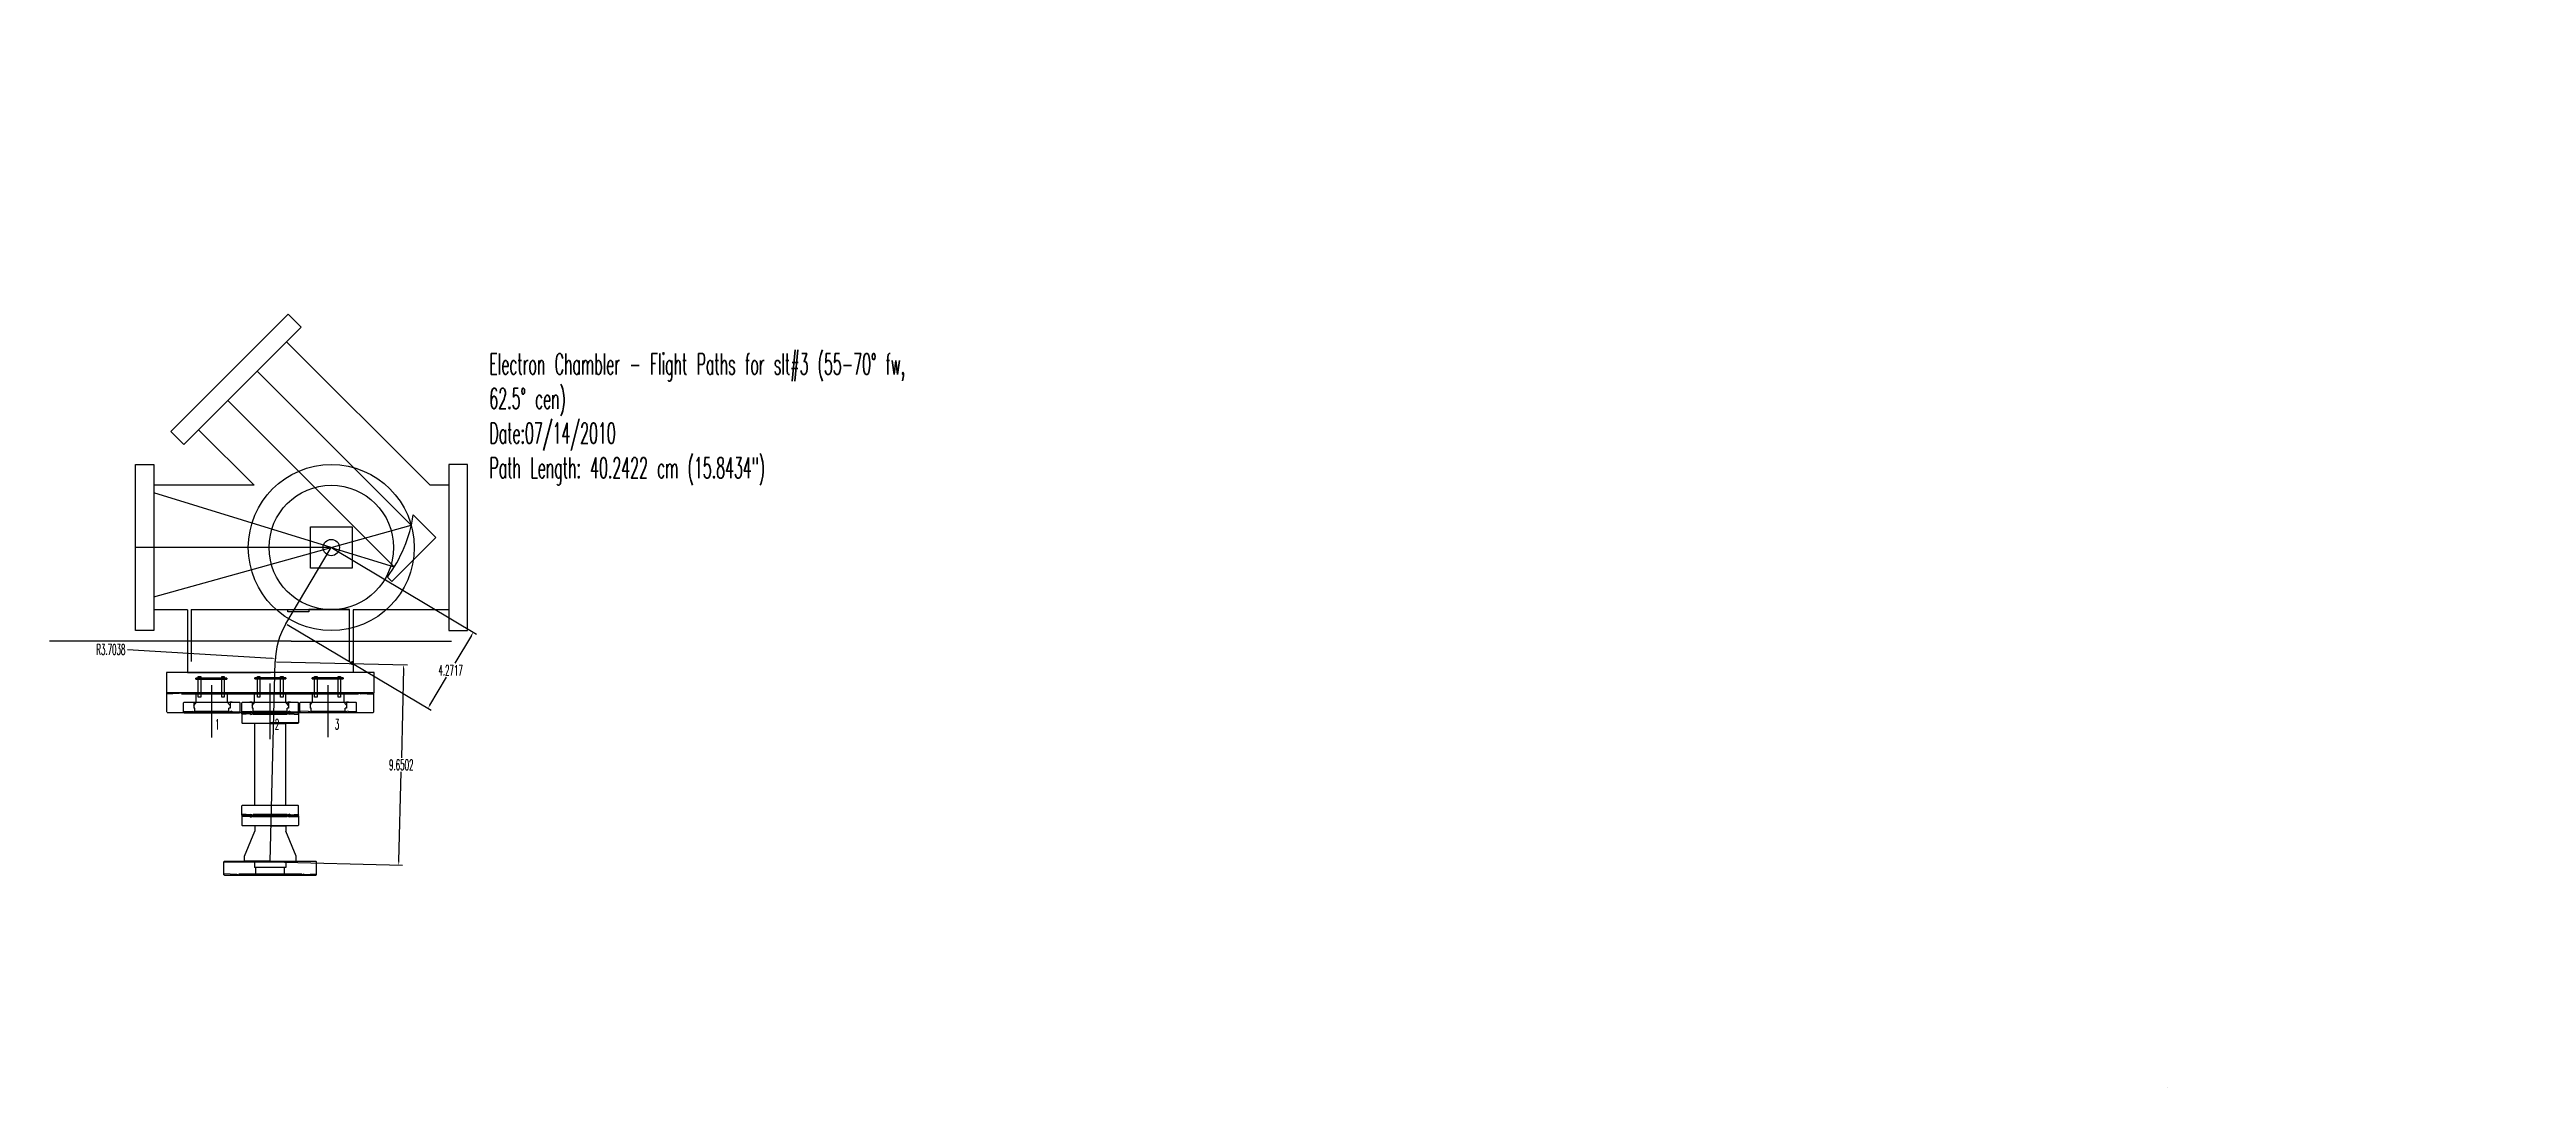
# Model space of a CAD drawing. Extents: x -68 to 52, y -49 to 1.
import ezdxf

# ---------------------------------------------------------------- set-up
doc = ezdxf.new("R2010")
doc.units = 0
doc.header["$LTSCALE"] = 0.1
doc.header["$MEASUREMENT"] = 0
for name, pattern in [('DASHED', [0.75, 0.5, -0.25]), ('DOT', [0.25, 0, -0.25]), ('DOT2', [0.125, 0, -0.125])]:
    doc.linetypes.add(name, pattern=pattern)
doc.layers.get('0').update_dxf_attribs({"linetype": 'CONTINUOUS'})
doc.layers.get('DEFPOINTS').update_dxf_attribs({"linetype": 'CONTINUOUS'})
doc.layers.add('3INCH', color=92, linetype='CONTINUOUS')
doc.layers.add('JUNK', color=150, linetype='CONTINUOUS')
doc.styles.get("Standard").update_dxf_attribs({"font": 'txt.shx', "width": 0.5, "height": 0.5})
doc.dimstyles.get("Standard").update_dxf_attribs({"dimtxt": 0.18, "dimasz": 0.18, "dimexe": 0.18, "dimexo": 0.0625, "dimgap": 0.09, "dimtad": 0, "dimtih": 1, "dimtoh": 1, "dimdec": 4, "dimzin": 0, "dimdsep": 46, "dimtxsty": 'Standard', "dimcen": 0.09, "dimadec": 0, "dimazin": 0, "dimtfac": 1, "dimtdec": 4, "dimtofl": 0, "dimtmove": 0, "dimatfit": 3, "dimfxl": 1, "dimtolj": 1, "dimtzin": 0, "dimarcsym": 0})

# ---------------------------------------------------------------- blocks, each defined once
blk = doc.blocks.new('0001')
at = {"color": 7, "linetype": 'Continuous'}
for p, q in [((29.17, 16.88), (29.2, 16.91)), ((29.17, 16.01), (29.17, 16.88)), ((29.2, 16.91), (39.11, 16.91)), ((39.14, 16.01), (39.14, 16.88)), ((29.78, 15.98), (29.17, 16.01)), ((29.17, 15.97), (29.17, 16.01)), ((29.2, 15.94), (29.17, 15.97)), ((29.2, 15.94), (39.11, 15.94)), ((29.78, 16), (29.88, 15.96)), ((29.78, 16), (29.78, 15.98)), ((29.78, 15.98), (29.78, 15.94)), ((38.42, 15.99), (29.88, 15.99)), ((29.88, 15.99), (29.88, 15.96)), ((38.42, 15.96), (29.88, 15.96)), ((38.53, 15.98), (39.14, 16.01)), ((39.14, 15.97), (39.11, 15.94)), ((39.14, 15.97), (39.14, 16.01))]:
    blk.add_line(p, q, dxfattribs=at)
blk = doc.blocks.new('A$C5B9C110C')
at = {"color": 7, "linetype": 'Continuous'}
for p, q in [((0, 2.7), (0, 0.03)), ((0.03, 2.73), (0.06, 2.73)), ((0.04, 2.32), (0.06, 2.73)), ((0.06, 2.73), (0.47, 2.73)), ((0.47, 2.73), (0.5, 2.7)), ((0.5, 2.7), (0.5, 0.03)), ((0.04, 2.32), (0, 2.32)), ((0.07, 2.32), (0.03, 2.19)), ((0.03, 0.54), (0.03, 2.19)), ((0.05, 2.19), (0.03, 2.19)), ((0.07, 2.32), (0.04, 2.32)), ((0.05, 0.54), (0.05, 2.19)), ((0.05, 2.18), (0.21, 2.18)), ((0.04, 0.41), (0, 0.41)), ((0.05, 0.54), (0.03, 0.54)), ((0.07, 0.41), (0.03, 0.54)), ((0.03, 0), (0.06, 0)), ((0.07, 0.41), (0.04, 0.41)), ((0.04, 0.41), (0.06, 0)), ((0.05, 0.55), (0.21, 0.55)), ((0.47, 0.48), (0.21, 0.48)), ((0.47, 0), (0.5, 0.03)), ((0.06, 0), (0.47, 0))]:
    blk.add_line(p, q, dxfattribs=at)
at = {"color": 2, "linetype": 'Continuous'}
for p, q in [((0.06, 2.73), (0.06, 2.73)), ((0.03, 0.52), (0.05, 0.54)), ((0.05, 0.54), (0.06, 0.55))]:
    blk.add_line(p, q, dxfattribs=at)
at = {"color": 0}
for p, q in [((0.5, 2.24), (0.21, 2.24)), ((0.21, 2.18), (0.21, 2.24)), ((0.21, 0.48), (0.21, 0.55)), ((0.5, 0.48), (0.21, 0.48))]:
    blk.add_line(p, q, dxfattribs=at)
at = {"color": 7, "linetype": 'Continuous'}
for points in [[(0, 2.7), (0.01, 2.71), (0.02, 2.72), (0.03, 2.73)], [(0.03, 0), (0.02, 0.01), (0.01, 0.02), (0, 0.03)]]:
    blk.add_spline(points, degree=3, dxfattribs=at)
blk = doc.blocks.new('002')
at = {"color": 0}
blk.add_line((10.8, 7.26), (10.8, 4.75), dxfattribs=at)
at = {"color": 0, "rotation": 270}
blk.add_blockref('A$C5B9C110C', (9.43, 6.07), dxfattribs=at)
blk = doc.blocks.new('275')
at = {"color": 0, "linetype": 'DOT'}
blk.add_line((18.38, 6.23), (18.48, 6.23), dxfattribs=at)
at = {"color": 0}
for p, q in [((18.48, 6.23), (18.48, 6.38)), ((18.61, 6.23), (18.48, 6.38)), ((18.61, 5.77), (18.61, 6.23)), ((20.11, 6.23), (20.24, 6.38)), ((20.11, 6.23), (20.11, 5.77))]:
    blk.add_line(p, q, dxfattribs=at)
blk.add_blockref('002', (8.56, 0.66), dxfattribs=at)
blk = doc.blocks.new('rod')
at = {"color": 0, "linetype": 'ByBlock'}
for p, q in [((15.52, 5.48), (15.64, 5.48)), ((15.52, 4.48), (15.52, 5.48)), ((15.64, 5.48), (15.64, 4.48)), ((15.64, 4.48), (15.52, 4.48))]:
    blk.add_line(p, q, dxfattribs=at)
blk = doc.blocks.new('Grid')
at = {"color": 0, "linetype": 'ByBlock', "lineweight": 53}
for p, q in [((21.53, 5.11), (23.03, 5.11)), ((21.53, 5.06), (21.53, 5.11)), ((23.03, 5.06), (21.53, 5.06)), ((23.03, 5.11), (23.03, 5.06))]:
    blk.add_line(p, q, dxfattribs=at)
at = {"color": 0, "linetype": 'ByBlock'}
for name, p in [('275', (2.9, 0)), ('rod', (6.14, 0.51)), ('rod', (7.27, 0.51))]:
    blk.add_blockref(name, p, dxfattribs=at)
blk = doc.blocks.new('01')
at = {"color": 0, "linetype": 'ByBlock'}
for p, q in [((-34.27, -17.6), (-34.27, -20.28)), ((-35.15, -19.37), (-35.25, -19.37)), ((-33.39, -19.37), (-33.29, -19.37)), ((-33.29, -19.37), (-33.39, -19.37))]:
    blk.add_line(p, q, dxfattribs=at)
at = {"color": 0, "linetype": 'DASHED'}
blk.add_line((-35.15, -19.37), (-35.25, -19.37), dxfattribs=at)
blk.add_line((-35.15, -19.37), (-35.25, -19.37), dxfattribs=at)
at = {"color": 0, "linetype": 'DOT'}
for p, q in [((-35.15, -19.37), (-35.25, -19.37)), ((-33.39, -19.37), (-33.29, -19.37))]:
    blk.add_line(p, q, dxfattribs=at)
at = {"color": 0}
blk.add_line((-33.39, -19.37), (-33.29, -19.37), dxfattribs=at)
at = {"color": 0, "linetype": 'ByBlock', "lineweight": 53}
for p, q in [((-35.03, -20.5), (-33.53, -20.5)), ((-35.03, -20.55), (-35.03, -20.5)), ((-33.53, -20.55), (-35.03, -20.55)), ((-33.53, -20.5), (-33.53, -20.55))]:
    blk.add_line(p, q, dxfattribs=at)
at = {"color": 0, "linetype": 'DOT', "flags": 128}
blk.add_lwpolyline([(-35.25, -19.37), (-35.15, -19.37)], dxfattribs=at)
for p in [(-59.33, -25.61), (-53.72, -25.6)]:
    blk.add_blockref('Grid', p)
at = {"color": 0, "linetype": 'ByBlock'}
for name, p in [('275', (-53.63, -25.6)), ('rod', (-50.42, -25.09)), ('rod', (-49.3, -25.09))]:
    blk.add_blockref(name, p, dxfattribs=at)
at = {"color": 5}
blk.add_blockref('0001', (-68.42, -35.77), dxfattribs=at)
blk = doc.blocks.new('01A')
at = {"color": 7, "linetype": 'Continuous'}
for p, q in [((41.22, 34.85), (41.22, 32.18)), ((41.25, 34.88), (41.28, 34.88)), ((41.26, 34.46), (41.28, 34.88)), ((41.28, 34.88), (41.69, 34.88)), ((41.69, 34.88), (41.72, 34.85)), ((41.72, 34.85), (41.72, 32.18)), ((45.69, 34.88), (45.66, 34.85)), ((45.66, 32.18), (45.66, 34.85)), ((46.1, 34.88), (45.69, 34.88)), ((46.13, 34.88), (46.1, 34.88)), ((46.13, 34.46), (46.1, 34.88)), ((46.16, 32.18), (46.16, 34.85)), ((41.26, 34.46), (41.22, 34.46)), ((41.29, 34.46), (41.25, 34.34)), ((41.25, 32.69), (41.25, 34.34)), ((41.27, 34.34), (41.25, 34.34)), ((41.29, 34.46), (41.26, 34.46)), ((41.27, 32.69), (41.27, 34.34)), ((46.09, 34.46), (46.13, 34.46)), ((46.09, 34.46), (46.14, 34.34)), ((46.11, 34.34), (46.14, 34.34)), ((46.11, 34.34), (46.11, 32.69)), ((46.13, 34.46), (46.16, 34.46)), ((46.14, 34.34), (46.14, 32.69)), ((41.26, 32.56), (41.22, 32.56)), ((41.27, 32.69), (41.25, 32.69)), ((41.29, 32.56), (41.25, 32.69)), ((41.29, 32.56), (41.26, 32.56)), ((41.26, 32.56), (41.28, 32.15)), ((46.09, 32.56), (46.14, 32.69)), ((46.09, 32.56), (46.13, 32.56)), ((46.13, 32.56), (46.1, 32.15)), ((46.11, 32.69), (46.14, 32.69)), ((46.13, 32.56), (46.16, 32.56)), ((41.25, 32.15), (41.28, 32.15)), ((41.28, 32.15), (41.69, 32.15)), ((41.69, 32.15), (41.72, 32.18)), ((45.69, 32.15), (45.66, 32.18)), ((46.1, 32.15), (45.69, 32.15)), ((46.13, 32.15), (46.1, 32.15))]:
    blk.add_line(p, q, dxfattribs=at)
at = {"color": 2, "linetype": 'Continuous'}
for p, q in [((41.28, 34.87), (41.28, 34.88)), ((46.13, 34.35), (46.12, 34.34)), ((41.25, 32.67), (41.27, 32.69)), ((46.1, 32.15), (46.1, 32.15))]:
    blk.add_line(p, q, dxfattribs=at)
for p, q in [((41.69, 34.88), (41.69, 33.51)), ((41.72, 33.51), (41.72, 34.26)), ((41.72, 34.26), (45.66, 34.26)), ((41.72, 33.51), (41.72, 32.76)), ((41.72, 32.76), (45.66, 32.76))]:
    blk.add_line(p, q)
at = {"color": 7, "linetype": 'Continuous'}
for points in [[(41.22, 34.85), (41.23, 34.86), (41.24, 34.87), (41.25, 34.88)], [(46.13, 34.88), (46.14, 34.87), (46.15, 34.86), (46.16, 34.85)], [(41.25, 32.15), (41.24, 32.16), (41.23, 32.17), (41.22, 32.18)], [(46.16, 32.18), (46.15, 32.17), (46.14, 32.16), (46.13, 32.15)]]:
    blk.add_spline(points, degree=3, dxfattribs=at)
blk = doc.blocks.new('4.5')
at = {"color": 7, "linetype": 'Continuous'}
for p, q in [((51.36, 36.08), (51.36, 31.67)), ((51.39, 36.11), (51.43, 36.11)), ((51.4, 35.5), (51.43, 36.11)), ((51.43, 36.11), (52.01, 36.11)), ((52.01, 36.11), (52.04, 36.08)), ((52.04, 36.08), (52.04, 31.67)), ((51.4, 35.5), (51.36, 35.5)), ((51.42, 35.5), (51.38, 35.39)), ((51.38, 32.35), (51.38, 35.39)), ((51.41, 35.39), (51.38, 35.39)), ((51.42, 35.5), (51.4, 35.5)), ((51.41, 32.35), (51.41, 35.39)), ((52.04, 34.66), (52.01, 34.63)), ((51.41, 34.56), (51.73, 34.56)), ((51.73, 33.12), (51.73, 34.63)), ((52.01, 34.63), (51.73, 34.63)), ((52.01, 34.63), (52.01, 33.12)), ((51.4, 32.25), (51.36, 32.25)), ((51.41, 32.35), (51.38, 32.35)), ((51.42, 32.25), (51.38, 32.35)), ((51.42, 32.25), (51.4, 32.25)), ((51.4, 32.25), (51.43, 31.64)), ((51.41, 33.19), (51.73, 33.19)), ((52.01, 33.12), (51.73, 33.12)), ((52.04, 33.09), (52.01, 33.12)), ((51.39, 31.64), (51.43, 31.64)), ((51.43, 31.64), (52.01, 31.64)), ((52.01, 31.64), (52.04, 31.67))]:
    blk.add_line(p, q, dxfattribs=at)
at = {"color": 2, "linetype": 'Continuous'}
blk.add_line((51.4, 32.23), (51.42, 32.25), dxfattribs=at)
at = {"color": 7, "linetype": 'Continuous'}
for points in [[(51.36, 36.08), (51.37, 36.09), (51.38, 36.1), (51.39, 36.11)], [(51.39, 31.64), (51.38, 31.65), (51.37, 31.66), (51.36, 31.67)]]:
    blk.add_spline(points, degree=3, dxfattribs=at)
blk = doc.blocks.new('reducer')
at = {"color": 7, "linetype": 'Continuous'}
for p, q in [((49.17, 35.01), (49.17, 32.34)), ((49.2, 35.04), (49.23, 35.04)), ((49.21, 34.63), (49.23, 35.04)), ((49.23, 35.04), (49.64, 35.04)), ((49.64, 35.04), (49.67, 35.01)), ((49.67, 35.01), (49.67, 32.34)), ((49.21, 34.63), (49.17, 34.63)), ((49.25, 34.63), (49.2, 34.5)), ((49.2, 32.85), (49.2, 34.5)), ((49.22, 34.5), (49.2, 34.5)), ((49.25, 34.63), (49.21, 34.63)), ((49.22, 32.85), (49.22, 34.5)), ((49.21, 32.73), (49.17, 32.73)), ((49.22, 32.85), (49.2, 32.85)), ((49.25, 32.73), (49.2, 32.85)), ((49.2, 32.31), (49.23, 32.31)), ((49.25, 32.73), (49.21, 32.73)), ((49.21, 32.73), (49.23, 32.31)), ((49.23, 32.31), (49.64, 32.31)), ((49.64, 32.31), (49.67, 32.34))]:
    blk.add_line(p, q, dxfattribs=at)
at = {"color": 2, "linetype": 'Continuous'}
for p, q in [((49.23, 35.04), (49.24, 35.04)), ((49.21, 32.84), (49.22, 32.85))]:
    blk.add_line(p, q, dxfattribs=at)
for p, q in [((51.12, 34.93), (49.92, 34.43)), ((51.37, 34.93), (51.12, 34.93)), ((51.37, 33.68), (51.37, 34.93)), ((49.67, 33.68), (49.67, 34.43)), ((49.67, 34.43), (49.92, 34.43)), ((49.67, 33.68), (49.67, 32.93)), ((51.37, 33.68), (51.37, 32.43)), ((49.67, 32.93), (49.92, 32.93)), ((51.12, 32.43), (49.92, 32.93)), ((51.37, 32.43), (51.12, 32.43))]:
    blk.add_line(p, q)
at = {"color": 7, "linetype": 'Continuous'}
for points in [[(49.17, 35.01), (49.18, 35.02), (49.19, 35.03), (49.2, 35.04)], [(49.2, 32.31), (49.19, 32.32), (49.18, 32.33), (49.17, 32.34)]]:
    blk.add_spline(points, degree=3, dxfattribs=at)
at = {"rotation": 180}
blk.add_blockref('4.5', (103.41, 67.55), dxfattribs=at)
blk = doc.blocks.new('SCN')
for name, p in [('reducer', (-2.86, -6.05)), ('01A', (0.15, -5.89))]:
    blk.add_blockref(name, p)
blk = doc.blocks.new('AssmblyFull')
at = {"color": 5}
blk.add_line((-59.42, -54.15), (-57.18, -54.15), dxfattribs=at)
at = {"color": 0, "rotation": 180}
blk.add_blockref('01', (-91.46, -65.83), dxfattribs=at)
at = {"rotation": 269.9999999999864}
blk.add_blockref('SCN', (-84.81, -5.61), dxfattribs=at)
at = {"color": 6, "insert": (-61.18, -47.27), "char_height": 0.5, "width": 8.4694, "attachment_point": 1}
blk.add_mtext('{\\C1;      1^I^I 2^I     3}', dxfattribs=at)
blk = doc.blocks.new('*D38')
at = {"color": 0, "lineweight": -2}
for p, q in [((-56.66, -28.51), (-50.34, -28.66)), ((-50.53, -28.84), (-50.63, -33.14)), ((-50.76, -38.13), (-50.65, -33.82)), ((-56.9, -38.15), (-50.58, -38.31))]:
    blk.add_line(p, q, dxfattribs=at)
at = {"color": 0}
for points in [[(-50.56, -28.84), (-50.5, -28.84), (-50.52, -28.66)], [(-50.79, -38.13), (-50.73, -38.13), (-50.76, -38.31)]]:
    blk.add_solid(points, dxfattribs=at)
at = {"layer": 'DEFPOINTS', "color": 0}
for p in [(-56.72, -28.5), (-50.52, -28.66), (-56.96, -38.15)]:
    blk.add_point(p, dxfattribs=at)
at = {"color": 0, "insert": (-50.64, -33.48), "char_height": 0.5, "attachment_point": 5}
blk.add_mtext('\\A1;9.6502', dxfattribs=at)
blk = doc.blocks.new('*D39')
at = {"color": 0, "lineweight": -2}
for p, q in [((-53.96, -23.04), (-47.01, -27.18)), ((-56.14, -26.71), (-49.19, -30.85)), ((-47.26, -27.24), (-48.05, -28.58)), ((-49.26, -30.6), (-48.46, -29.26))]:
    blk.add_line(p, q, dxfattribs=at)
at = {"color": 0}
for points in [[(-47.28, -27.22), (-47.23, -27.25), (-47.16, -27.08)], [(-49.28, -30.58), (-49.23, -30.61), (-49.35, -30.75)]]:
    blk.add_solid(points, dxfattribs=at)
at = {"layer": 'DEFPOINTS', "color": 0}
for p in [(-54.01, -23.01), (-56.2, -26.68), (-47.16, -27.08)]:
    blk.add_point(p, dxfattribs=at)
at = {"color": 0, "insert": (-48.26, -28.92), "char_height": 0.5, "attachment_point": 5}
blk.add_mtext('\\A1;4.2717', dxfattribs=at)
blk = doc.blocks.new('*D41')
at = {"color": 0, "lineweight": -2}
for p, q in [((-63.83, -27.92), (-56.89, -28.34)), ((-53.1, -28.57), (-52.92, -28.57)), ((-53.01, -28.66), (-53.01, -28.48))]:
    blk.add_line(p, q, dxfattribs=at)
at = {"color": 0}
blk.add_solid([(-56.89, -28.31), (-56.89, -28.37), (-56.71, -28.35)], dxfattribs=at)
at = {"layer": 'DEFPOINTS', "color": 0}
for p in [(-56.71, -28.35), (-53.01, -28.57)]:
    blk.add_point(p, dxfattribs=at)
at = {"color": 0, "insert": (-64.64, -27.92), "char_height": 0.5, "attachment_point": 5}
blk.add_mtext('\\A1;R3.7038', dxfattribs=at)

msp = doc.modelspace()

# ---------------------------------------------------------------- linework, layer by layer
at = {"color": 1}
for p, q in [((-57.58345, -14.50534), (-58.99766, -15.91955)), ((-57.58345, -14.50534), (-58.99766, -15.91955)), ((-50.15645, -21.93234), (-57.58345, -14.50534)), ((-50.97732, -23.94253), (-58.99766, -15.91955)), ((-62.562, -20.3674), (-62.562, -25.38696)), ((-54.012, -23.006), (-62.562, -20.3674)), ((-54.012, -23.006), (-50.15645, -21.93234)), ((-62.562, -25.38696), (-54.012, -23.006)), ((-54.012, -23.006), (-50.97732, -23.94253)), ((-56.10762, -26.1), (-56.10762, -26)), ((-56.10762, -26), (-55.09892, -26)), ((-55.09892, -26.1), (-56.10762, -26.1)), ((-53.12792, -26), (-55.09892, -26)), ((-55.09892, -26), (-55.09892, -26.1))]:
    msp.add_line(p, q, dxfattribs=at)
for p, q in [((-48.97246, -22.52023), (-50.0614, -21.43129)), ((-51.09378, -24.64155), (-48.97246, -22.52023)), ((-54.012, -23.006), (-63.452, -23.006)), ((-58.012, -23.006), (-58.012, -23.006)), ((-51.09378, -24.64155), (-51.30591, -24.42942)), ((-55.94542, -27.521), (-67.59582, -27.521)), ((-55.94542, -27.521), (-48.22488, -27.521)), ((-60.94542, -29.036), (-56.94542, -29.036)), ((34.50774, -49.031), (34.50774, -49.031))]:
    msp.add_line(p, q)
at = {"color": 5}
for p, q in [((-56.19721, -26.67647), (-54.012, -23.006)), ((-56.9597, -38.12093), (-56.7179, -28.50371))]:
    msp.add_line(p, q, dxfattribs=at)
at = {"color": 3}
for p, q in [((-60.76292, -26), (-60.76292, -28.5)), ((-60.76292, -26), (-53.12792, -26)), ((-53.12792, -28.5), (-53.12792, -26)), ((-53.12792, -28.5), (-53.12792, -26))]:
    msp.add_line(p, q, dxfattribs=at)
msp.add_lwpolyline([(-53.01215, -24.00585), (-55.01215, -24.00585), (-55.01215, -22.00585), (-53.01215, -22.00585)], close=True)
for radius in [4, 3, 0.394]:
    msp.add_circle((-54.012, -23.006), radius)
at = {"color": 0}
msp.add_arc((-56.70681, -20.43018), 6.72039, 323.4808958, 351.4329822, dxfattribs=at)
at = {"color": 5}
msp.add_arc((-53.01471, -28.57117), 3.7038, 149.2325844, 178.9563886, dxfattribs=at)
at = {"layer": '3INCH', "color": 0}
for p, q in [((-56.16604, -13.08793), (-49.24797, -20.006)), ((-57.73325, -20.006), (-60.40868, -17.33057)), ((-57.73325, -20.006), (-62.55542, -20.006)), ((-48.342, -20.006), (-49.24797, -20.006)), ((-60.94542, -26.006), (-62.562, -26.006)), ((-60.94542, -26.006), (-60.94542, -29.036)), ((-52.952, -26.006), (-52.952, -29.036)), ((-48.342, -26.006), (-52.952, -26.006))]:
    msp.add_line(p, q, dxfattribs=at)
for points in [[(-61.11579, -18.03768), (-61.74511, -17.40835), (-56.08826, -11.7515), (-55.45893, -12.38082)], [(-62.562, -27.006), (-63.452, -27.006), (-63.452, -19.006), (-62.562, -19.006)], [(-48.342, -27.006), (-47.452, -27.006), (-47.452, -19.006), (-48.342, -19.006)], [(-61.952, -30.006), (-51.952, -30.006), (-51.952, -29.036), (-61.952, -29.036)]]:
    msp.add_lwpolyline(points, close=True, dxfattribs=at)

# ---------------------------------------------------------------- block references
at = {"color": 0}
msp.add_blockref('AssmblyFull', (0.2253, 15.99434), dxfattribs=at)

# ---------------------------------------------------------------- texts
at = {"char_height": 0.18}
for insert, attachment_point in [((14.90121, 0.99919), 6), ((28.25342, -2.07808), 4), ((28.48853, -2.28166), 4), ((28.55124, -2.3557), 4), ((28.63105, -2.50378), 4), ((28.63675, -2.48669), 4), ((17.19947, -4.46975), 6), ((24.28698, -6.56262), 6), ((25.52461, -7.07637), 4), ((25.60283, -6.44304), 4), ((25.69699, -6.76286), 4), ((22.94948, -7.21262), 6), ((25.80475, -8.35779), 4), ((26.23371, -9.2183), 4), ((25.98536, -9.7496), 4), ((25.98536, -10.3996), 4), ((26.19453, -12.54363), 4), ((26.34106, -12.45102), 4), ((26.34106, -13.10102), 4), ((20.06335, -13.9247), 4)]:
    msp.add_mtext('\\A1;', dxfattribs=dict(at, insert=insert, attachment_point=attachment_point))
at = {"linetype": 'DOT2', "char_height": 0.18}
for insert, attachment_point in [((15.80171, 0.85998), 6), ((51.81674, -4.09948), 4), ((17.48309, -5.84544), 6), ((30.83913, -11.47307), 4), ((49.07996, -12.69117), 6), ((31.32459, -16.79691), 4)]:
    msp.add_mtext('\\A1;', dxfattribs=dict(at, insert=insert, attachment_point=attachment_point))
at = {"layer": 'JUNK', "color": 5, "linetype": 'ByBlock', "insert": (-46.38818, -13.65855), "char_height": 1, "width": 21.7744739, "attachment_point": 1}
msp.add_mtext('Electron Chambler - Flight Paths for slt#3 (55-70%%D fw, 62.5%%D cen) \\PDate:07/14/2010\\PPath Length: 40.2422 cm (15.8434")', dxfattribs=at)

# ---------------------------------------------------------------- dimensions: what is measured, and where the dimension line sits
at = {"color": 6}
for p1, p2, distance, picture, middle in [((-56.19721, -26.67647), (-54.012, -23.006), -7.97, '*D39', (-48.25638, -28.91833)), ((-56.9597, -38.15093), (-56.7179, -28.50371), -6.19907, '*D38', (-50.64167, -33.48264))]:
    dim = msp.add_aligned_dim(p1=p1, p2=p2, distance=distance, dimstyle='Standard', dxfattribs=at)
    dim.commit()
    dim.dimension.update_dxf_attribs({"geometry": picture, "text_midpoint": middle})
dim = msp.add_radius_dim(center=(-53.01471, -28.57117), mpoint=(-56.71192, -28.35017), dimstyle='Standard', dxfattribs=at)
dim.commit()
dim.dimension.update_dxf_attribs({"geometry": '*D41', "text_midpoint": (-63.825, -27.925), "dimtype": 164})

doc.saveas('drawing.dxf')
